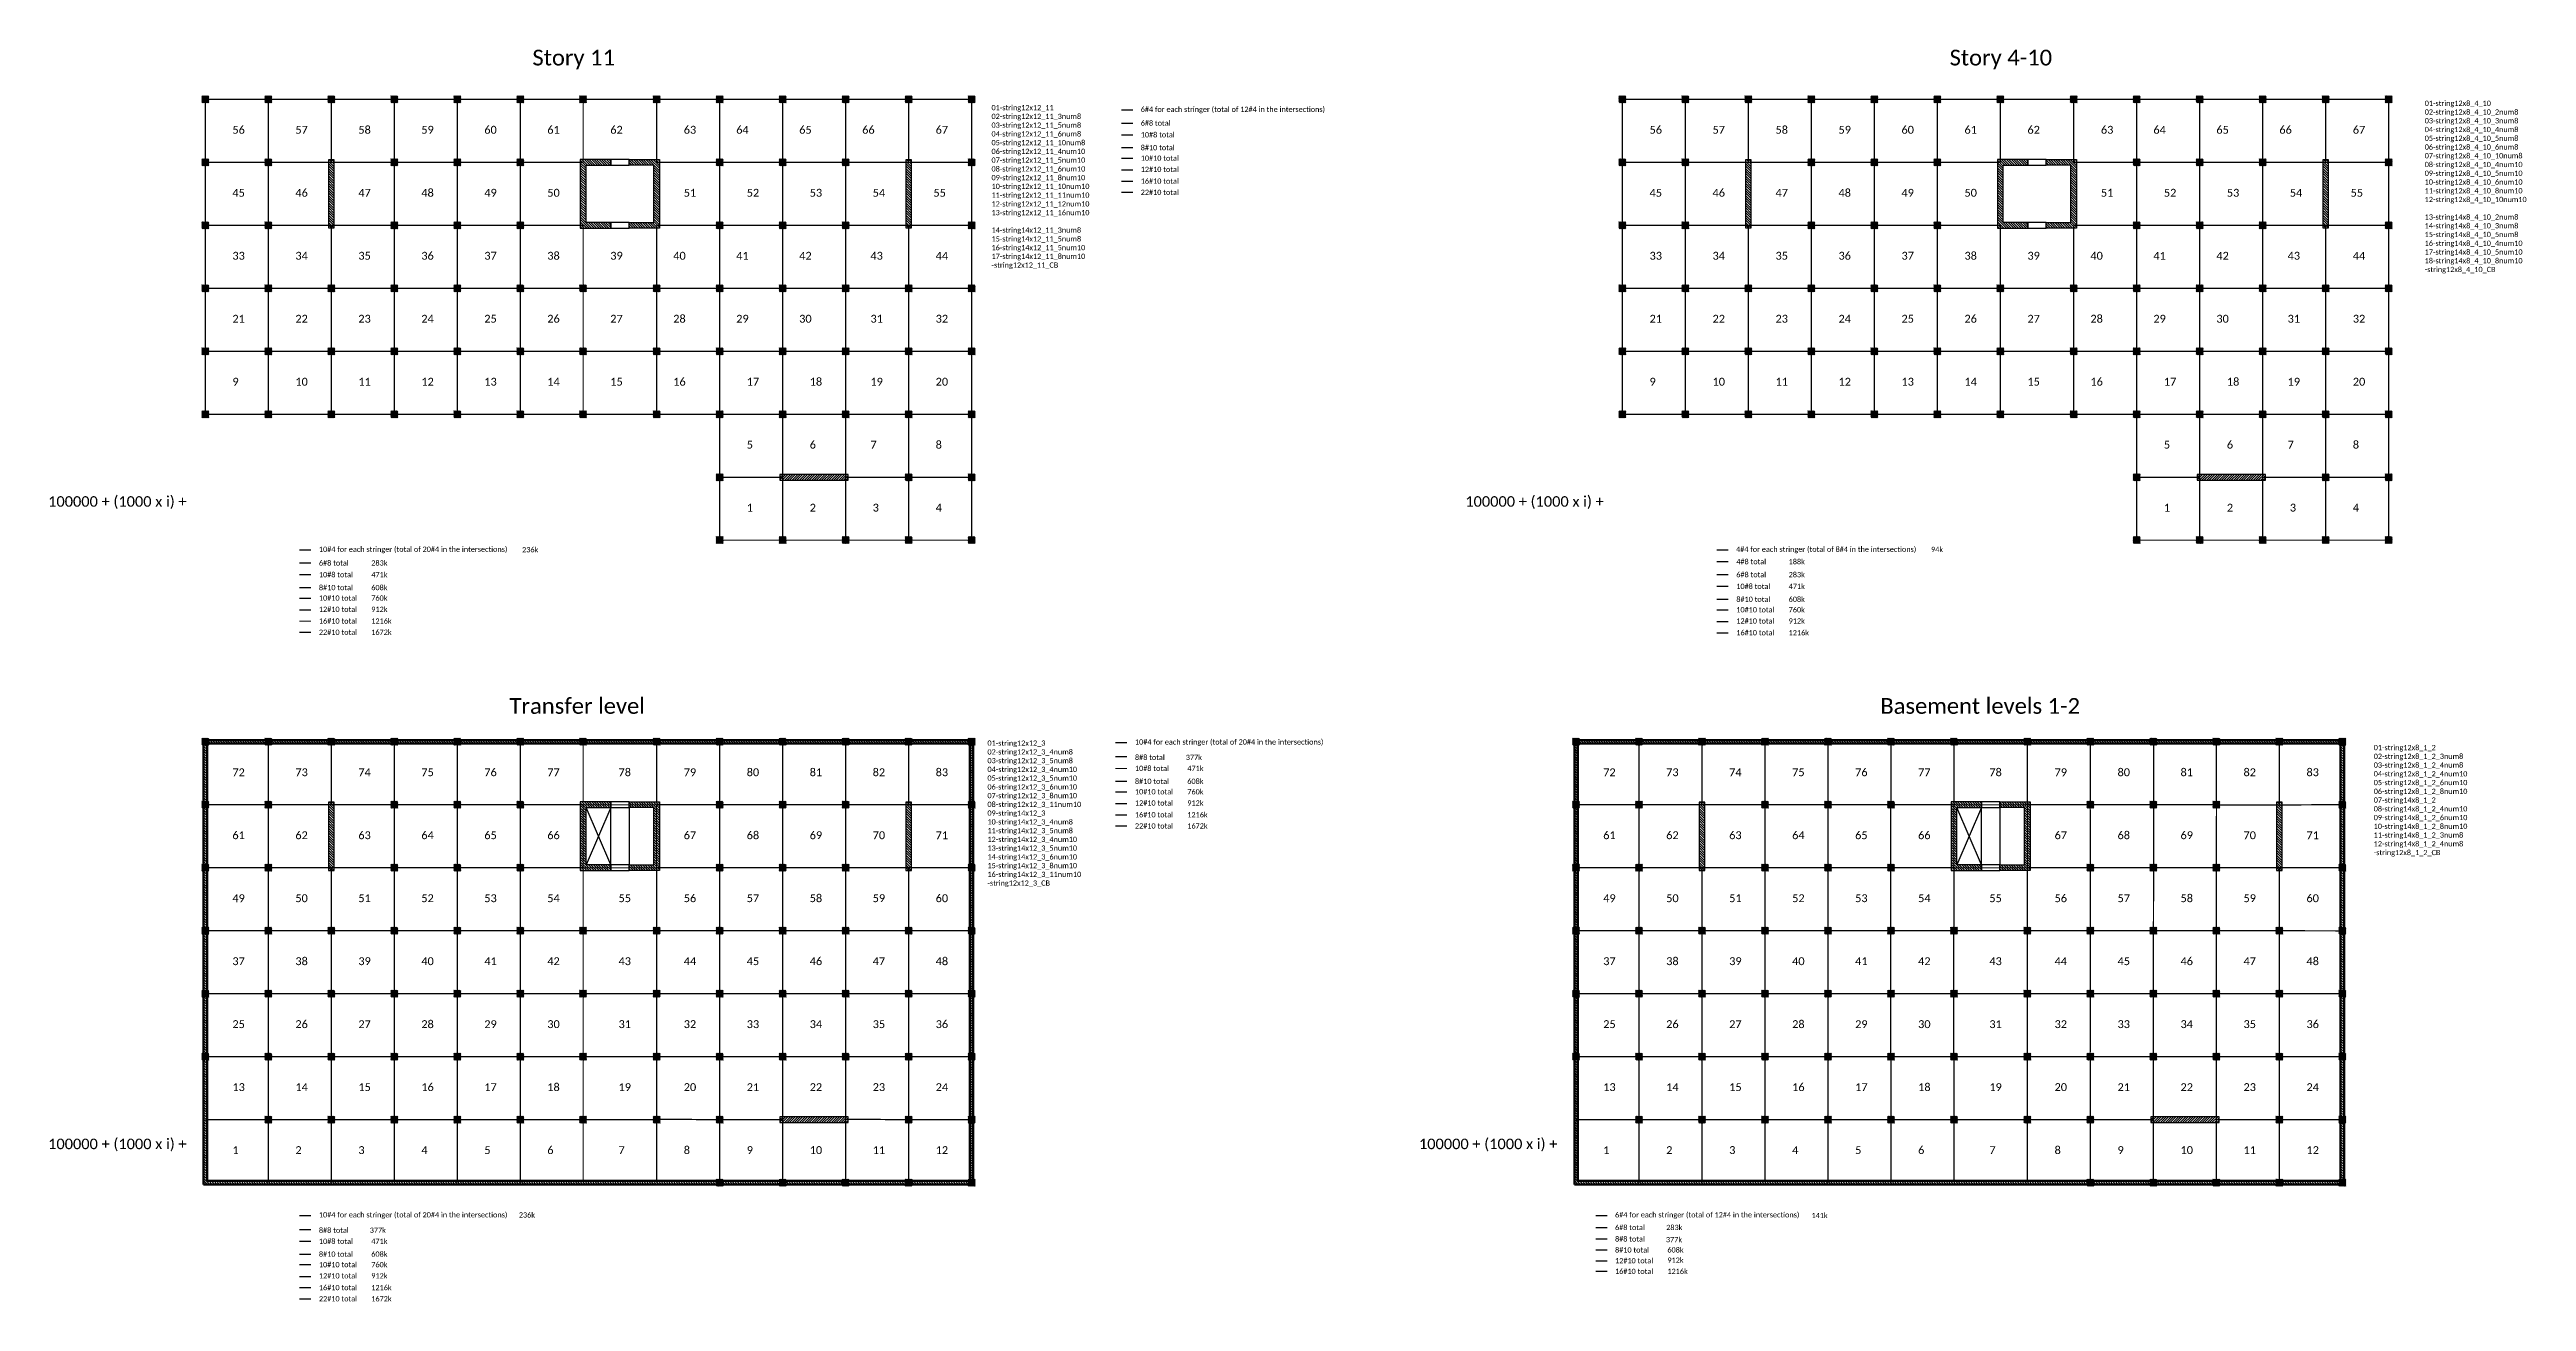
# Model space of a CAD drawing. Header units: inches. Extents: x -30573 to 11520, y -22457 to 4202.
# Drawn here: x 194 to 11520, y -22397 to -16671 of the extents above; entities that cross this region are included whole.
import ezdxf

# ---------------------------------------------------------------- set-up
doc = ezdxf.new("R2010")
doc.units = ezdxf.units.IN
doc.set_wipeout_variables(frame=1)
for name, color, linetype, lineweight in [('ACERO1', 6, 'Continuous', 50), ('ACERO2', 5, 'Continuous', 30), ('ACERO3', 4, 'Continuous', 25), ('ACERO4', 3, 'Continuous', 20), ('ACERO5', 2, 'Continuous', 20), ('ACERO6', 1, 'Continuous', 20), ('ACERO7', 8, 'Continuous', 20), ('CONCRETO1', 6, 'Continuous', 50), ('CONCRETO2', 5, 'Continuous', 30), ('CONCRETO3', 4, 'Continuous', 25), ('CONCRETO7', 8, 'Continuous', 9), ('LAMARILLO', 2, 'Continuous', 15), ('PONDERA AZUL', 168, 'Continuous', 15), ('TEXTO', 1, 'Continuous', 13)]:
    doc.layers.add(name, color=color, linetype=linetype, lineweight=lineweight)
doc.styles.add('CopyA1_16', font='calibri.ttf', dxfattribs={"height": 24})
pattern_1 = [(135, (6081.293, -21948.888), (-5.61266, -5.61266), [])]
pattern_2 = [(135, (6081.293, -19010.805), (-5.61266, -5.61266), [])]
pattern_3 = [(135, (12349.972, -21948.888), (-5.61266, -5.61266), [])]
pattern_4 = [(135, (12561.908, -19010.805), (-5.61266, -5.61266), [])]

msp = doc.modelspace()

# ---------------------------------------------------------------- texts
at = {"layer": 'LAMARILLO', "char_height": 36, "attachment_point": 4, "style": 'CopyA1_16'}
for s, insert in [('56', (1029.815, -17038.563)), ('57', (1317.815, -17038.563)), ('58', (1605.815, -17038.563)), ('59', (1893.815, -17038.563)), ('60', (2181.815, -17038.563)), ('61', (2469.815, -17038.563)), ('62', (2757.815, -17038.563)), ('63', (3093.815, -17038.563)), ('64', (3333.815, -17038.563)), ('65', (3621.815, -17038.563)), ('66', (3909.815, -17038.563)), ('67', (4245.815, -17038.563)), ('56', (7510.43, -17038.563)), ('57', (7798.43, -17038.563)), ('58', (8086.43, -17038.563)), ('59', (8374.43, -17038.563)), ('60', (8662.43, -17038.563)), ('61', (8950.43, -17038.563)), ('62', (9238.43, -17038.563)), ('63', (9574.43, -17038.563)), ('64', (9814.43, -17038.563)), ('65', (10102.43, -17038.563)), ('66', (10390.43, -17038.563)), ('67', (10726.43, -17038.563)), ('45', (1029.815, -17326.563)), ('46', (1317.815, -17326.563)), ('47', (1605.815, -17326.563)), ('48', (1893.815, -17326.563)), ('49', (2181.815, -17326.563)), ('50', (2469.815, -17326.563)), ('51', (3093.815, -17326.563)), ('52', (3381.815, -17326.563)), ('53', (3669.815, -17326.563)), ('54', (3957.815, -17326.563)), ('55', (4235.569, -17326.563)), ('45', (7510.43, -17326.563)), ('46', (7798.43, -17326.563)), ('47', (8086.43, -17326.563)), ('48', (8374.43, -17326.563)), ('49', (8662.43, -17326.563)), ('50', (8950.43, -17326.563)), ('51', (9574.43, -17326.563)), ('52', (9862.43, -17326.563)), ('53', (10150.43, -17326.563)), ('54', (10438.43, -17326.563)), ('55', (10716.184, -17326.563)), ('33', (1029.815, -17614.563)), ('34', (1317.815, -17614.563)), ('35', (1605.815, -17614.563)), ('36', (1893.815, -17614.563)), ('37', (2181.815, -17614.563)), ('38', (2469.815, -17614.563)), ('39', (2757.815, -17614.563)), ('40', (3045.815, -17614.563)), ('41', (3333.815, -17614.563)), ('42', (3621.815, -17614.563)), ('43', (3947.569, -17614.563)), ('44', (4245.815, -17614.563)), ('33', (7510.43, -17614.563)), ('34', (7798.43, -17614.563)), ('35', (8086.43, -17614.563)), ('36', (8374.43, -17614.563)), ('37', (8662.43, -17614.563)), ('38', (8950.43, -17614.563)), ('39', (9238.43, -17614.563)), ('40', (9526.43, -17614.563)), ('41', (9814.43, -17614.563)), ('42', (10102.43, -17614.563)), ('43', (10428.184, -17614.563)), ('44', (10726.43, -17614.563)), ('21', (1029.815, -17902.563)), ('22', (1317.815, -17902.563)), ('23', (1605.815, -17902.563)), ('24', (1893.815, -17902.563)), ('25', (2181.815, -17902.563)), ('26', (2469.815, -17902.563)), ('27', (2757.815, -17902.563)), ('28', (3045.815, -17902.563)), ('29', (3333.815, -17902.563)), ('30', (3621.815, -17902.563)), ('31', (3947.569, -17902.563)), ('32', (4245.815, -17902.563)), ('21', (7510.43, -17902.563)), ('22', (7798.43, -17902.563)), ('23', (8086.43, -17902.563)), ('24', (8374.43, -17902.563)), ('25', (8662.43, -17902.563)), ('26', (8950.43, -17902.563)), ('27', (9238.43, -17902.563)), ('28', (9526.43, -17902.563)), ('29', (9814.43, -17902.563)), ('30', (10102.43, -17902.563)), ('31', (10428.184, -17902.563)), ('32', (10726.43, -17902.563)), ('9', (1029.815, -18190.563)), ('10', (1317.815, -18190.563)), ('11', (1605.815, -18190.563)), ('12', (1893.815, -18190.563)), ('13', (2181.815, -18190.563)), ('14', (2469.815, -18190.563)), ('15', (2757.815, -18190.563)), ('16', (3045.815, -18190.563)), ('17', (3381.815, -18190.563)), ('18', (3669.815, -18190.563)), ('19', (3947.569, -18190.563)), ('20', (4245.815, -18190.563)), ('9', (7510.43, -18190.563)), ('10', (7798.43, -18190.563)), ('11', (8086.43, -18190.563)), ('12', (8374.43, -18190.563)), ('13', (8662.43, -18190.563)), ('14', (8950.43, -18190.563)), ('15', (9238.43, -18190.563)), ('16', (9526.43, -18190.563)), ('17', (9862.43, -18190.563)), ('18', (10150.43, -18190.563)), ('19', (10428.184, -18190.563)), ('20', (10726.43, -18190.563)), ('5', (3381.815, -18478.563)), ('6', (3669.815, -18478.563)), ('7', (3947.569, -18478.563)), ('8', (4245.815, -18478.563)), ('5', (9862.43, -18478.563)), ('6', (10150.43, -18478.563)), ('7', (10428.184, -18478.563)), ('8', (10726.43, -18478.563)), ('1', (3381.815, -18766.563)), ('2', (3669.815, -18766.563)), ('3', (3957.815, -18766.563)), ('4', (4245.815, -18766.563)), ('1', (9862.43, -18766.563)), ('2', (10150.43, -18766.563)), ('3', (10438.43, -18766.563)), ('4', (10726.43, -18766.563)), ('72', (1029.815, -19976.646)), ('73', (1317.815, -19976.646)), ('74', (1605.815, -19976.646)), ('75', (1893.815, -19976.646)), ('77', (2469.815, -19976.646)), ('78', (2795.569, -19976.646)), ('79', (3093.815, -19976.646)), ('80', (3381.815, -19976.646)), ('81', (3669.815, -19976.646)), ('82', (3957.815, -19976.646)), ('83', (4245.815, -19976.646)), ('72', (7298.494, -19976.646)), ('73', (7586.494, -19976.646)), ('74', (7874.494, -19976.646)), ('75', (8162.494, -19976.646)), ('77', (8738.494, -19976.646)), ('78', (9064.248, -19976.646)), ('79', (9362.494, -19976.646)), ('80', (9650.494, -19976.646)), ('81', (9938.494, -19976.646)), ('82', (10226.494, -19976.646)), ('83', (10514.494, -19976.646)), ('61', (1029.815, -20264.646)), ('62', (1317.815, -20264.646)), ('63', (1605.815, -20264.646)), ('64', (1893.815, -20264.646)), ('65', (2181.815, -20264.646)), ('66', (2469.815, -20264.646)), ('67', (3093.815, -20264.646)), ('68', (3381.815, -20264.646)), ('69', (3669.815, -20264.646)), ('70', (3957.815, -20264.646)), ('71', (4245.815, -20264.646)), ('61', (7298.494, -20264.646)), ('62', (7586.494, -20264.646)), ('63', (7874.494, -20264.646)), ('64', (8162.494, -20264.646)), ('65', (8450.494, -20264.646)), ('66', (8738.494, -20264.646)), ('67', (9362.494, -20264.646)), ('68', (9650.494, -20264.646)), ('69', (9938.494, -20264.646)), ('70', (10226.494, -20264.646)), ('71', (10514.494, -20264.646)), ('49', (1029.815, -20552.646)), ('50', (1317.815, -20552.646)), ('51', (1605.815, -20552.646)), ('52', (1893.815, -20552.646)), ('53', (2181.815, -20552.646)), ('54', (2469.815, -20552.646)), ('55', (2795.569, -20552.646)), ('56', (3093.815, -20552.646)), ('57', (3381.815, -20552.646)), ('58', (3669.815, -20552.646)), ('59', (3957.815, -20552.646)), ('60', (4245.815, -20552.646)), ('49', (7298.494, -20552.646)), ('50', (7586.494, -20552.646)), ('51', (7874.494, -20552.646)), ('52', (8162.494, -20552.646)), ('53', (8450.494, -20552.646)), ('54', (8738.494, -20552.646)), ('55', (9064.248, -20552.646)), ('56', (9362.494, -20552.646)), ('57', (9650.494, -20552.646)), ('58', (9938.494, -20552.646)), ('59', (10226.494, -20552.646)), ('60', (10514.494, -20552.646)), ('37', (1029.815, -20840.646)), ('38', (1317.815, -20840.646)), ('39', (1605.815, -20840.646)), ('40', (1893.815, -20840.646)), ('41', (2181.815, -20840.646)), ('42', (2469.815, -20840.646)), ('43', (2795.569, -20840.646)), ('44', (3093.815, -20840.646)), ('45', (3381.815, -20840.646)), ('46', (3669.815, -20840.646)), ('47', (3957.815, -20840.646)), ('48', (4245.815, -20840.646)), ('37', (7298.494, -20840.646)), ('38', (7586.494, -20840.646)), ('39', (7874.494, -20840.646)), ('40', (8162.494, -20840.646)), ('41', (8450.494, -20840.646)), ('42', (8738.494, -20840.646)), ('43', (9064.248, -20840.646)), ('44', (9362.494, -20840.646)), ('45', (9650.494, -20840.646)), ('46', (9938.494, -20840.646)), ('47', (10226.494, -20840.646)), ('48', (10514.494, -20840.646)), ('25', (1029.815, -21128.646)), ('26', (1317.815, -21128.646)), ('27', (1605.815, -21128.646)), ('28', (1893.815, -21128.646)), ('29', (2181.815, -21128.646)), ('30', (2469.815, -21128.646)), ('31', (2795.569, -21128.646)), ('32', (3093.815, -21128.646)), ('33', (3381.815, -21128.646)), ('34', (3669.815, -21128.646)), ('35', (3957.815, -21128.646)), ('36', (4245.815, -21128.646)), ('25', (7298.494, -21128.646)), ('26', (7586.494, -21128.646)), ('27', (7874.494, -21128.646)), ('28', (8162.494, -21128.646)), ('29', (8450.494, -21128.646)), ('30', (8738.494, -21128.646)), ('31', (9064.248, -21128.646)), ('32', (9362.494, -21128.646)), ('33', (9650.494, -21128.646)), ('34', (9938.494, -21128.646)), ('35', (10226.494, -21128.646)), ('36', (10514.494, -21128.646)), ('13', (1029.815, -21416.646)), ('14', (1317.815, -21416.646)), ('15', (1605.815, -21416.646)), ('16', (1893.815, -21416.646)), ('17', (2181.815, -21416.646)), ('18', (2469.815, -21416.646)), ('19', (2795.569, -21416.646)), ('20', (3093.815, -21416.646)), ('21', (3381.815, -21416.646)), ('22', (3669.815, -21416.646)), ('23', (3957.815, -21416.646)), ('24', (4245.815, -21416.646)), ('13', (7298.494, -21416.646)), ('14', (7586.494, -21416.646)), ('15', (7874.494, -21416.646)), ('16', (8162.494, -21416.646)), ('17', (8450.494, -21416.646)), ('18', (8738.494, -21416.646)), ('19', (9064.248, -21416.646)), ('20', (9362.494, -21416.646)), ('21', (9650.494, -21416.646)), ('22', (9938.494, -21416.646)), ('23', (10226.494, -21416.646)), ('24', (10514.494, -21416.646)), ('1', (1029.815, -21704.646)), ('2', (1317.815, -21704.646)), ('3', (1605.815, -21704.646)), ('4', (1893.815, -21704.646)), ('5', (2181.815, -21704.646)), ('6', (2469.815, -21704.646)), ('7', (2795.569, -21704.646)), ('8', (3093.815, -21704.646)), ('9', (3381.815, -21704.646)), ('10', (3669.815, -21704.646)), ('11', (3957.815, -21704.646)), ('12', (4245.815, -21704.646)), ('1', (7298.494, -21704.646)), ('2', (7586.494, -21704.646)), ('3', (7874.494, -21704.646)), ('4', (8162.494, -21704.646)), ('5', (8450.494, -21704.646)), ('6', (8738.494, -21704.646)), ('7', (9064.248, -21704.646)), ('8', (9362.494, -21704.646)), ('9', (9650.494, -21704.646)), ('10', (9938.494, -21704.646)), ('11', (10226.494, -21704.646)), ('12', (10514.494, -21704.646))]:
    msp.add_mtext(s, dxfattribs=dict(at, insert=insert))
at = {"layer": 'LAMARILLO', "char_height": 36, "width": 175.1039, "attachment_point": 4, "style": 'CopyA1_16'}
for insert in [(2181.815, -19976.646), (8450.494, -19976.646)]:
    msp.add_mtext('76', dxfattribs=dict(at, insert=insert))
at = {"layer": 'TEXTO', "attachment_point": 4, "style": 'CopyA1_16'}
for s, insert, char_height in [('Story 11', (2401.91, -16717.137), 72), ('Story 4-10', (8882.525, -16717.137), 72), ('\\A1;01-string12x12_11\\P02-string12x12_11_3num8\\P03-string12x12_11_5num8\\P04-string12x12_11_6num8\\P05-string12x12_11_10num8\\P06-string12x12_11_4num10\\P07-string12x12_11_5num10\\P08-string12x12_11_6num10\\P09-string12x12_11_8num10\\P10-string12x12_11_10num10\\P11-string12x12_11_11num10\\P12-string12x12_11_12num10\\P13-string12x12_11_16num10\\P\\P14-string14x12_11_3num8\\P15-string14x12_11_5num8\\P16-string14x12_11_5num10\\P17-string14x12_11_8num10\\P-string12x12_11_CB', (4501.228, -17300.207), 24), ('\\A1;6#4 for each stringer (total of 12#4 in the intersections)', (5183.612, -16947.87), 24), ('\\A1;01-string12x8_4_10\\P02-string12x8_4_10_2num8\\P03-string12x8_4_10_3num8\\P04-string12x8_4_10_4num8\\P05-string12x8_4_10_5num8\\P06-string12x8_4_10_6num8\\P07-string12x8_4_10_10num8\\P08-string12x8_4_10_4num10\\P09-string12x8_4_10_5num10\\P10-string12x8_4_10_6num10\\P11-string12x8_4_10_8num10\\P12-string12x8_4_10_10num10\\P\\P13-string14x8_4_10_2num8\\P14-string14x8_4_10_3num8\\P15-string14x8_4_10_5num8\\P16-string14x8_4_10_4num10\\P17-string14x8_4_10_5num10\\P18-string14x8_4_10_8num10\\P-string12x8_4_10_CB', (11055.09, -17300.207), 24), ('\\A1;6#8 total', (5183.612, -17007.619), 24), ('\\A1;10#8 total', (5183.612, -17061.094), 24), ('\\A1;8#10 total', (5183.612, -17120.129), 24), ('\\A1;10#10 total', (5183.612, -17168.207), 24), ('\\A1;12#10 total', (5183.612, -17219.368), 24), ('\\A1;22#10 total', (5183.612, -17324.356), 24), ('\\A1;16#10 total', (5183.612, -17273.195), 24), ('100000 + (1000 x i) +', (187.112, -18743.244), 48), ('100000 + (1000 x i) +', (6667.727, -18743.244), 48), ('\\A1;6#8 total', (1425.509, -19019.421), 24), ('\\A1;10#4 for each stringer (total of 20#4 in the intersections)', (1425.509, -18959.672), 24), ('\\A1;283k', (1664.941, -19019.421), 24), ('\\A1;236k', (2354.687, -18958.88), 24), ('\\A1;4#4 for each stringer (total of 8#4 in the intersections)', (7906.124, -18959.672), 24), ('\\A1;4#8 total', (7907.104, -19013.351), 24), ('\\A1;188k', (8146.536, -19013.351), 24), ('\\A1;94k', (8797.705, -18957.504), 24), ('\\A1;8#10 total', (1425.509, -19131.931), 24), ('\\A1;10#8 total', (1425.509, -19072.896), 24), ('\\A1;471k', (1664.941, -19072.896), 24), ('\\A1;608k', (1664.941, -19131.931), 24), ('\\A1;6#8 total', (7907.104, -19072.84), 24), ('\\A1;10#8 total', (7907.104, -19126.315), 24), ('\\A1;471k', (8146.536, -19126.315), 24), ('\\A1;283k', (8146.536, -19072.84), 24), ('\\A1;10#10 total', (1425.509, -19180.008), 24), ('\\A1;12#10 total', (1425.509, -19231.17), 24), ('\\A1;760k', (1664.941, -19180.008), 24), ('\\A1;912k', (1664.941, -19231.17), 24), ('\\A1;8#10 total', (7907.104, -19185.35), 24), ('\\A1;10#10 total', (7907.104, -19233.427), 24), ('\\A1;608k', (8146.536, -19185.35), 24), ('\\A1;760k', (8146.536, -19233.427), 24), ('\\A1;22#10 total', (1425.509, -19336.158), 24), ('\\A1;16#10 total', (1425.509, -19284.997), 24), ('\\A1;1216k', (1664.941, -19284.997), 24), ('\\A1;1672k', (1664.941, -19336.158), 24), ('\\A1;12#10 total', (7907.104, -19284.589), 24), ('\\A1;16#10 total', (7907.104, -19338.416), 24), ('\\A1;912k', (8146.536, -19284.589), 24), ('\\A1;1216k', (8146.536, -19338.416), 24), ('Transfer level', (2297.069, -19673.6), 72), ('Basement levels 1-2', (8565.748, -19673.6), 72), ('\\A1;8#8 total', (5157.144, -19908.396), 24), ('\\A1;10#4 for each stringer (total of 20#4 in the intersections)', (5157.144, -19841.112), 24), ('\\A1;377k', (5389.599, -19908.396), 24), ('\\A1;01-string12x8_1_2\\P02-string12x8_1_2_3num8\\P03-string12x8_1_2_4num8\\P04-string12x8_1_2_4num10\\P05-string12x8_1_2_6num10\\P06-string12x8_1_2_8num10\\P07-string14x8_1_2\\P08-string14x8_1_2_4num10\\P09-string14x8_1_2_6num10\\P10-string14x8_1_2_8num10\\P11-string14x8_1_2_3num8\\P12-string14x8_1_2_4num8\\P-string12x8_1_2_CB', (10821.917, -20106.702), 24), ('\\A1;8#10 total', (5157.144, -20017.811), 24), ('\\A1;10#8 total', (5157.144, -19958.776), 24), ('\\A1;471k', (5396.577, -19958.776), 24), ('\\A1;608k', (5396.577, -20017.811), 24), ('\\A1;10#10 total', (5157.144, -20065.888), 24), ('\\A1;12#10 total', (5157.144, -20117.05), 24), ('\\A1;16#10 total', (5157.144, -20170.876), 24), ('\\A1;760k', (5396.577, -20065.888), 24), ('\\A1;912k', (5396.577, -20117.05), 24), ('\\A1;1216k', (5396.577, -20170.876), 24), ('\\A1;22#10 total', (5157.144, -20222.038), 24), ('\\A1;1672k', (5396.577, -20222.038), 24), ('100000 + (1000 x i) +', (187.112, -21681.327), 48), ('100000 + (1000 x i) +', (6455.791, -21681.327), 48), ('\\A1;8#8 total', (1425.509, -22070.873), 24), ('\\A1;10#4 for each stringer (total of 20#4 in the intersections)', (1425.509, -22003.589), 24), ('\\A1;377k', (1657.963, -22070.873), 24), ('\\A1;236k', (2339.795, -22001.226), 24), ('\\A1;6#4 for each stringer (total of 12#4 in the intersections)', (7352.631, -22003.589), 24), ('\\A1;6#8 total', (7352.631, -22058.334), 24), ('\\A1;283k', (7586.517, -22058.334), 24), ('\\A1;141k', (8250.894, -22003.589), 24), ('\\A1;8#10 total', (1425.509, -22180.288), 24), ('\\A1;10#8 total', (1425.509, -22121.253), 24), ('\\A1;471k', (1664.941, -22121.253), 24), ('\\A1;608k', (1664.941, -22180.288), 24), ('\\A1;8#8 total', (7352.631, -22110.849), 24), ('\\A1;8#10 total', (7352.631, -22161.022), 24), ('\\A1;12#10 total', (7352.631, -22210.448), 24), ('\\A1;377k', (7585.086, -22113.944), 24), ('\\A1;608k', (7592.064, -22161.022), 24), ('\\A1;912k', (7592.064, -22207.782), 24), ('\\A1;10#10 total', (1425.509, -22228.365), 24), ('\\A1;12#10 total', (1425.509, -22279.527), 24), ('\\A1;760k', (1664.941, -22228.365), 24), ('\\A1;912k', (1664.941, -22279.527), 24), ('\\A1;16#10 total', (7352.631, -22258.926), 24), ('\\A1;1216k', (7592.064, -22258.926), 24), ('\\A1;22#10 total', (1425.509, -22384.515), 24), ('\\A1;16#10 total', (1425.509, -22333.354), 24), ('\\A1;1216k', (1664.941, -22333.354), 24), ('\\A1;1672k', (1664.941, -22384.515), 24)]:
    msp.add_mtext(s, dxfattribs=dict(at, insert=insert, char_height=char_height))
at = {"layer": 'TEXTO', "insert": (4482.551, -20166.512), "char_height": 24, "width": 358.51588, "attachment_point": 4, "style": 'CopyA1_16'}
msp.add_mtext('\\A1;01-string12x12_3\\P02-string12x12_3_4num8\\P03-string12x12_3_5num8\\P04-string12x12_3_4num10\\P05-string12x12_3_5num10\\P06-string12x12_3_6num10\\P07-string12x12_3_8num10\\P08-string12x12_3_11num10\\P09-string14x12_3\\P10-string14x12_3_4num8\\P11-string14x12_3_5num8\\P12-string14x12_3_4num10\\P13-string14x12_3_5num10\\P14-string14x12_3_6num10\\P15-string14x12_3_8num10\\P16-string14x12_3_11num10\\P-string12x12_3_CB', dxfattribs=at)

# ---------------------------------------------------------------- blocks, each defined once
blk = doc.blocks.new('C32x32')
blk.add_wipeout([(-16, -16), (16, -16), (16, 16), (-16, 16)]).dxf.layer = 'CONCRETO2'
at = {"layer": 'CONCRETO7'}
h = blk.add_hatch(dxfattribs=at)
h.set_pattern_fill('ANSI31', color=256)
h.set_pattern_definition([(45, (8374.7102, -1283.7708), (-2.245064, 2.245064), [])])
h.paths.add_polyline_path([(-16, -16), (16, -16), (16, 16), (-16, 16)])

# ---------------------------------------------------------------- hatches: boundary and pattern name
at = {"layer": 'CONCRETO7'}
h = msp.add_hatch(dxfattribs=at)
h.set_pattern_fill('ANSI31', color=256, scale=2.5, angle=90)
h.set_pattern_definition([(135, (7818.764, -31512.325), (-5.61266, -5.61266), [])])
h.paths.add_polyline_path([(1468.796, -17175.003), (1468.796, -17487.003), (1494.796, -17487.003), (1494.796, -17175.003)])
h = msp.add_hatch(dxfattribs=at)
h.set_pattern_fill('ANSI31', color=256, scale=2.5, angle=90)
h.set_pattern_definition(pattern_2)
h.paths.add_polyline_path([(2759.796, -17462.003), (2646.796, -17462.003), (2646.796, -17200.003), (2759.796, -17200.003), (2759.796, -17174.003), (2620.796, -17174.003), (2620.796, -17488.003), (2759.796, -17488.003)])
h = msp.add_hatch(dxfattribs=at)
h.set_pattern_fill('ANSI31', color=256, scale=2.5, angle=90)
h.set_pattern_definition(pattern_2)
h.paths.add_polyline_path([(2843.796, -17462.003), (2956.796, -17462.003), (2956.796, -17200.003), (2843.796, -17200.003), (2843.796, -17174.003), (2982.796, -17174.003), (2982.796, -17488.003), (2843.796, -17488.003)])
h = msp.add_hatch(dxfattribs=at)
h.set_pattern_fill('ANSI31', color=256, scale=2.5, angle=90)
h.set_pattern_definition([(135, (10458.764, -31512.325), (-5.61266, -5.61266), [])])
h.paths.add_polyline_path([(4108.796, -17175.003), (4108.796, -17487.003), (4134.796, -17487.003), (4134.796, -17175.003)])
h = msp.add_hatch(dxfattribs=at)
h.set_pattern_fill('ANSI31', color=256, scale=2.5, angle=90)
h.set_pattern_definition([(135, (14299.379, -31512.325), (-5.61266, -5.61266), [])])
h.paths.add_polyline_path([(7949.411, -17175.003), (7949.411, -17487.003), (7975.411, -17487.003), (7975.411, -17175.003)])
h = msp.add_hatch(dxfattribs=at)
h.set_pattern_fill('ANSI31', color=256, scale=2.5, angle=90)
h.set_pattern_definition(pattern_4)
h.paths.add_polyline_path([(9240.411, -17462.003), (9127.411, -17462.003), (9127.411, -17200.003), (9240.411, -17200.003), (9240.411, -17174.003), (9101.411, -17174.003), (9101.411, -17488.003), (9240.411, -17488.003)])
h = msp.add_hatch(dxfattribs=at)
h.set_pattern_fill('ANSI31', color=256, scale=2.5, angle=90)
h.set_pattern_definition(pattern_4)
h.paths.add_polyline_path([(9324.411, -17462.003), (9437.411, -17462.003), (9437.411, -17200.003), (9324.411, -17200.003), (9324.411, -17174.003), (9463.411, -17174.003), (9463.411, -17488.003), (9324.411, -17488.003)])
h = msp.add_hatch(dxfattribs=at)
h.set_pattern_fill('ANSI31', color=256, scale=2.5, angle=90)
h.set_pattern_definition([(135, (16939.379, -31512.325), (-5.61266, -5.61266), [])])
h.paths.add_polyline_path([(10589.411, -17175.003), (10589.411, -17487.003), (10615.411, -17487.003), (10615.411, -17175.003)])
h = msp.add_hatch(dxfattribs=at)
h.set_pattern_fill('ANSI31', color=256, scale=2.5)
h.set_pattern_definition([(45, (-10491.5255, -24963.971), (-5.61266, 5.61266), [])])
h.paths.add_polyline_path([(3845.796, -18614.003), (3533.796, -18614.003), (3533.796, -18640.003), (3845.796, -18640.003)])
h = msp.add_hatch(dxfattribs=at)
h.set_pattern_fill('ANSI31', color=256, scale=2.5)
h.set_pattern_definition([(45, (-4010.9106, -24963.971), (-5.61266, 5.61266), [])])
h.paths.add_polyline_path([(10326.411, -18614.003), (10014.411, -18614.003), (10014.411, -18640.003), (10326.411, -18640.003)])
h = msp.add_hatch(dxfattribs=at)
h.set_pattern_fill('ANSI31', color=256, scale=2.5, angle=90)
h.set_pattern_definition([(135, (17931.3, -12228.119), (-5.61266, -5.61266), [])])
h.paths.add_polyline_path([(897.796, -21861.086), (897.796, -19829.086), (4417.796, -19829.086), (4417.796, -21861.086)])
h.paths.add_polyline_path([(913.796, -21845.086), (913.796, -19845.086), (4401.796, -19845.086), (4401.796, -21845.086)], flags=16)
h = msp.add_hatch(dxfattribs=at)
h.set_pattern_fill('ANSI31', color=256, scale=2.5, angle=90)
h.set_pattern_definition([(135, (24199.979, -12228.119), (-5.61266, -5.61266), [])])
h.paths.add_polyline_path([(7166.475, -21861.086), (7166.475, -19829.086), (10686.475, -19829.086), (10686.475, -21861.086)])
h.paths.add_polyline_path([(7182.475, -21845.086), (7182.475, -19845.086), (10670.475, -19845.086), (10670.475, -21845.086)], flags=16)
h = msp.add_hatch(dxfattribs=at)
h.set_pattern_fill('ANSI31', color=256, scale=2.5, angle=90)
h.set_pattern_definition([(135, (7818.764, -34450.408), (-5.61266, -5.61266), [])])
h.paths.add_polyline_path([(1468.796, -20113.086), (1468.796, -20425.086), (1494.796, -20425.086), (1494.796, -20113.086)])
h = msp.add_hatch(dxfattribs=at)
h.set_pattern_fill('ANSI31', color=256, scale=2.5, angle=90)
h.set_pattern_definition(pattern_1)
h.paths.add_polyline_path([(2759.796, -20400.086), (2646.796, -20400.086), (2646.796, -20138.086), (2759.796, -20138.086), (2759.796, -20112.086), (2620.796, -20112.086), (2620.796, -20426.086), (2759.796, -20426.086)])
h = msp.add_hatch(dxfattribs=at)
h.set_pattern_fill('ANSI31', color=256, scale=2.5, angle=90)
h.set_pattern_definition(pattern_1)
h.paths.add_polyline_path([(2843.796, -20400.086), (2956.796, -20400.086), (2956.796, -20138.086), (2843.796, -20138.086), (2843.796, -20112.086), (2982.796, -20112.086), (2982.796, -20426.086), (2843.796, -20426.086)])
h = msp.add_hatch(dxfattribs=at)
h.set_pattern_fill('ANSI31', color=256, scale=2.5, angle=90)
h.set_pattern_definition([(135, (10458.764, -34450.408), (-5.61266, -5.61266), [])])
h.paths.add_polyline_path([(4108.796, -20113.086), (4108.796, -20425.086), (4134.796, -20425.086), (4134.796, -20113.086)])
h = msp.add_hatch(dxfattribs=at)
h.set_pattern_fill('ANSI31', color=256, scale=2.5, angle=90)
h.set_pattern_definition([(135, (14087.4425, -34450.408), (-5.61266, -5.61266), [])])
h.paths.add_polyline_path([(7737.475, -20113.086), (7737.475, -20425.086), (7763.475, -20425.086), (7763.475, -20113.086)])
h = msp.add_hatch(dxfattribs=at)
h.set_pattern_fill('ANSI31', color=256, scale=2.5, angle=90)
h.set_pattern_definition(pattern_3)
h.paths.add_polyline_path([(9028.475, -20400.086), (8915.475, -20400.086), (8915.475, -20138.086), (9028.475, -20138.086), (9028.475, -20112.086), (8889.475, -20112.086), (8889.475, -20426.086), (9028.475, -20426.086)])
h = msp.add_hatch(dxfattribs=at)
h.set_pattern_fill('ANSI31', color=256, scale=2.5, angle=90)
h.set_pattern_definition(pattern_3)
h.paths.add_polyline_path([(9112.475, -20400.086), (9225.475, -20400.086), (9225.475, -20138.086), (9112.475, -20138.086), (9112.475, -20112.086), (9251.475, -20112.086), (9251.475, -20426.086), (9112.475, -20426.086)])
h = msp.add_hatch(dxfattribs=at)
h.set_pattern_fill('ANSI31', color=256, scale=2.5, angle=90)
h.set_pattern_definition([(135, (16727.4425, -34450.408), (-5.61266, -5.61266), [])])
h.paths.add_polyline_path([(10377.475, -20113.086), (10377.475, -20425.086), (10403.475, -20425.086), (10403.475, -20113.086)])
h = msp.add_hatch(dxfattribs=at)
h.set_pattern_fill('ANSI31', color=256, scale=2.5)
h.set_pattern_definition([(45, (-10491.5255, -27902.054), (-5.61266, 5.61266), [])])
h.paths.add_polyline_path([(3845.796, -21552.086), (3533.796, -21552.086), (3533.796, -21578.086), (3845.796, -21578.086)])
h = msp.add_hatch(dxfattribs=at)
h.set_pattern_fill('ANSI31', color=256, scale=2.5)
h.set_pattern_definition([(45, (-4222.847, -27902.054), (-5.61266, 5.61266), [])])
h.paths.add_polyline_path([(10114.475, -21552.086), (9802.475, -21552.086), (9802.475, -21578.086), (10114.475, -21578.086)])

# ---------------------------------------------------------------- linework, layer by layer
at = {"layer": 'ACERO1', "const_width": 6}
for points in [[(905.796, -16899.003), (1193.796, -16899.003)], [(905.796, -18339.003), (905.796, -16899.003)], [(1193.796, -18339.003), (1193.796, -16899.003)], [(1769.796, -18339.003), (1769.796, -16899.003)], [(2057.796, -17187.003), (2057.796, -16899.003)], [(3833.796, -17187.003), (3833.796, -16899.003)], [(5094.373, -16948.397), (5147.748, -16948.397)], [(7386.411, -16899.003), (7674.411, -16899.003)], [(7386.411, -18339.003), (7386.411, -16899.003)], [(7674.411, -17475.003), (7674.411, -16899.003)], [(8250.411, -17187.003), (8250.411, -16899.003)], [(905.796, -17187.003), (1193.796, -17187.003)], [(4409.796, -17187.003), (4121.796, -17187.003)], [(905.796, -17475.003), (1193.796, -17475.003)], [(4409.796, -17475.003), (4121.796, -17475.003)], [(7386.411, -17475.003), (7674.411, -17475.003)], [(10890.411, -17475.003), (10602.411, -17475.003)], [(905.796, -17763.003), (1481.796, -17763.003)], [(4409.796, -17763.003), (4121.796, -17763.003)], [(7386.411, -17763.003), (7674.411, -17763.003)], [(8250.411, -18339.003), (8250.411, -17763.003)], [(8538.411, -18339.003), (8538.411, -17763.003)], [(905.796, -18051.003), (1193.796, -18051.003)], [(1481.796, -18339.003), (1481.796, -18051.003)], [(2057.796, -18339.003), (2057.796, -18051.003)], [(2345.796, -18339.003), (2345.796, -18051.003)], [(4409.796, -18051.003), (4121.796, -18051.003)], [(7386.411, -18051.003), (7674.411, -18051.003)], [(7674.411, -18339.003), (7674.411, -18051.003)], [(8826.411, -18339.003), (8826.411, -18051.003)], [(10602.411, -18051.003), (10890.411, -18051.003)], [(905.796, -18339.003), (1481.796, -18339.003)], [(4409.796, -18339.003), (4121.796, -18339.003)], [(7386.411, -18339.003), (7674.411, -18339.003)], [(10602.411, -18339.003), (10890.411, -18339.003)], [(3257.796, -18915.003), (3257.796, -18627.003)], [(3545.796, -18915.003), (3545.796, -18627.003)], [(3833.796, -18915.003), (3833.796, -18627.003)], [(4121.796, -18915.003), (4121.796, -18627.003)], [(4409.796, -18915.003), (4409.796, -18627.003)], [(9738.411, -18915.003), (9738.411, -18627.003)], [(10026.411, -18915.003), (10026.411, -18627.003)], [(10314.411, -18915.003), (10314.411, -18627.003)], [(4409.796, -18915.003), (3257.796, -18915.003)], [(10890.411, -18915.003), (9738.411, -18915.003)], [(1336.27, -18960.199), (1389.645, -18960.199)], [(7816.885, -18960.199), (7870.259, -18960.199)], [(1193.796, -19837.086), (1193.796, -20413.086)], [(1769.796, -19837.086), (1769.796, -20413.086)], [(2057.796, -19837.086), (2057.796, -20413.086)], [(3545.796, -20125.086), (3545.796, -19837.086)], [(3833.796, -20413.086), (3833.796, -19837.086)], [(5067.906, -19841.639), (5121.28, -19841.639)], [(7462.475, -20413.086), (7462.475, -19837.086)], [(8038.475, -20413.086), (8038.475, -19837.086)], [(8326.475, -20125.086), (8326.475, -19837.086)], [(8614.475, -20125.086), (8614.475, -19837.086)], [(10102.475, -20125.086), (10102.475, -19837.086)], [(905.796, -20125.086), (1193.796, -20125.086)], [(4409.796, -20125.086), (4121.796, -20125.086)], [(7174.475, -20125.086), (8038.715, -20125.327)], [(10678.475, -20125.086), (10102.991, -20126.306)], [(905.796, -20413.086), (1481.796, -20413.086)], [(4409.796, -20413.086), (4121.796, -20413.086)], [(7174.475, -20413.086), (8038.475, -20413.086)], [(10678.475, -20413.086), (10102.588, -20412.274)], [(905.796, -20701.086), (1193.796, -20701.086)], [(3545.796, -20701.086), (4409.796, -20701.086)], [(7174.475, -20701.086), (8038.555, -20700.351)], [(10678.475, -20701.736), (9526.475, -20700.924)], [(905.796, -20989.086), (1769.796, -20989.086)], [(2969.796, -20989.086), (4409.796, -20989.086)], [(7174.475, -20989.086), (8613.647, -20988.351)], [(7462.475, -21853.086), (7462.475, -20989.086)], [(7750.475, -21853.086), (7750.475, -20989.086)], [(8038.475, -21853.086), (8038.475, -20989.086)], [(8326.475, -21853.086), (8326.475, -20989.086)], [(10678.475, -20989.736), (9526.475, -20988.924)], [(9814.475, -21853.086), (9814.475, -20989.086)], [(10102.475, -21853.086), (10102.475, -20989.086)], [(905.796, -21277.086), (2057.796, -21277.086)], [(1193.796, -21853.086), (1193.796, -21277.086)], [(1481.796, -21853.086), (1481.796, -21277.086)], [(1769.796, -21853.086), (1769.796, -21277.086)], [(2057.796, -21853.086), (2057.796, -21277.086)], [(2345.796, -21853.086), (2345.796, -21277.086)], [(3545.796, -21277.086), (4409.796, -21277.086)], [(3545.796, -21853.086), (3545.796, -21277.086)], [(3833.796, -21853.086), (3833.796, -21277.086)], [(4121.796, -21853.086), (4121.796, -21277.086)], [(7174.475, -21277.086), (8614.475, -21277.086)], [(8614.475, -21853.086), (8614.561, -21277.086)], [(9526.475, -21853.086), (9526.475, -21277.086)], [(10678.475, -21277.54), (9814.475, -21276.728)], [(10390.475, -21853.086), (10390.475, -21277.086)], [(905.796, -21565.086), (2345.796, -21565.086)], [(2633.796, -21853.086), (2633.796, -21565.086)], [(2969.796, -21853.086), (2969.796, -21565.086)], [(4409.796, -21565.086), (4121.796, -21565.086)], [(7174.475, -21565.086), (8902.475, -21565.086)], [(8902.475, -21853.086), (8902.475, -21565.086)], [(9238.475, -21853.086), (9238.475, -21565.086)], [(1336.27, -22004.116), (1389.645, -22004.116)], [(7263.393, -22004.116), (7316.767, -22004.116)]]:
    msp.add_lwpolyline(points, dxfattribs=at)
at = {"layer": 'ACERO2', "const_width": 6}
for points in [[(1481.796, -16899.003), (1193.796, -16899.003)], [(2345.796, -17187.003), (2345.796, -16899.003)], [(2633.796, -17187.003), (2633.796, -16899.003)], [(2969.796, -17187.003), (2969.796, -16899.003)], [(3257.796, -17187.003), (3257.796, -16899.003)], [(3545.796, -17187.003), (3545.796, -16899.003)], [(4121.796, -16899.003), (4409.796, -16899.003)], [(4409.796, -17187.003), (4409.796, -16899.003)], [(8250.411, -16899.003), (7674.411, -16899.003)], [(8538.411, -17763.003), (8538.411, -16899.003)], [(10026.411, -17187.003), (10026.411, -16899.003)], [(10314.411, -17187.003), (10314.411, -16899.003)], [(10314.411, -16899.003), (10890.411, -16899.003)], [(10890.411, -17187.003), (10890.411, -16899.003)], [(5094.373, -17008.146), (5147.748, -17008.146)], [(1481.796, -17187.003), (1193.796, -17187.003)], [(2057.796, -17187.003), (2057.796, -17475.003)], [(4121.796, -17187.003), (3833.796, -17187.003)], [(3833.796, -17475.003), (3833.796, -17187.003)], [(7386.411, -17187.003), (7674.411, -17187.003)], [(8250.411, -17763.003), (8250.411, -17187.003)], [(10314.411, -17187.003), (10890.411, -17187.003)], [(10314.411, -18627.003), (10314.411, -17187.003)], [(1481.796, -17475.003), (1193.796, -17475.003)], [(1481.796, -17475.003), (1769.796, -17475.003)], [(2057.796, -17763.003), (2057.796, -17475.003)], [(3545.796, -17475.003), (3833.796, -17475.003)], [(4121.796, -17475.003), (3833.796, -17475.003)], [(7674.411, -17475.003), (7962.411, -17475.003)], [(7674.411, -17475.003), (7674.411, -18051.003)], [(10314.411, -17475.003), (10602.411, -17475.003)], [(1481.796, -17763.003), (1769.796, -17763.003)], [(2057.796, -17763.003), (2057.796, -18051.003)], [(3545.796, -17763.003), (3545.796, -18627.003)], [(4121.796, -17763.003), (3833.796, -17763.003)], [(8250.411, -17763.003), (7674.411, -17763.003)], [(8826.411, -18051.003), (8826.411, -17763.003)], [(10026.411, -17763.003), (10314.411, -17763.003)], [(10026.411, -18627.003), (10026.411, -17763.003)], [(10890.411, -17763.003), (10314.411, -17763.003)], [(1193.796, -18051.003), (1481.796, -18051.003)], [(2633.796, -18339.003), (2633.796, -18051.003)], [(4121.796, -18051.003), (3833.796, -18051.003)], [(7962.411, -18051.003), (7674.411, -18051.003)], [(7962.411, -18339.003), (7962.411, -18051.003)], [(10602.411, -18051.003), (10314.411, -18051.003)], [(1481.796, -18339.003), (1769.796, -18339.003)], [(4121.796, -18339.003), (3833.796, -18339.003)], [(3833.796, -18627.003), (3833.796, -18339.003)], [(4409.796, -18627.003), (4409.796, -18339.003)], [(8538.411, -18339.003), (7674.411, -18339.003)], [(10602.411, -18339.003), (10314.411, -18339.003)], [(10602.411, -18915.003), (10602.411, -18339.003)], [(10890.411, -18915.003), (10890.411, -18339.003)], [(4409.796, -18627.003), (4121.796, -18627.003)], [(1336.27, -19019.948), (1389.645, -19019.948)], [(7817.865, -19013.878), (7871.24, -19013.878)], [(2345.796, -21277.086), (2345.796, -19837.086)], [(2633.796, -20112.086), (2633.796, -19836.086)], [(3257.796, -20125.086), (3257.796, -19837.086)], [(5067.906, -19905.828), (5121.28, -19905.828)], [(8902.475, -20125.086), (8902.475, -19837.086)], [(1193.796, -20125.086), (1481.796, -20125.086)], [(3545.796, -20125.086), (3545.796, -21277.086)], [(8326.595, -20125.327), (8902.475, -20125.086)], [(9814.355, -20125.327), (9238.475, -20125.086)], [(1193.796, -21277.086), (1193.796, -20413.086)], [(1769.796, -21277.086), (1769.796, -20413.086)], [(2057.796, -21277.086), (2057.796, -20413.086)], [(3833.796, -20413.086), (4121.796, -20413.086)], [(7750.475, -20413.086), (7750.475, -20701.086)], [(8326.955, -20413.086), (8615.075, -20413.086)], [(9814.355, -20413.178), (9238.475, -20412.937)], [(1193.796, -20701.086), (1769.796, -20701.086)], [(2969.796, -20701.086), (3545.796, -20701.086)], [(8901.256, -20989.086), (8901.256, -20701.086)], [(9238.475, -20701.086), (9238.475, -20989.086)], [(1481.796, -20989.086), (1481.796, -21277.086)], [(1769.796, -20989.086), (2057.796, -20989.086)], [(2633.796, -20989.086), (2969.796, -20989.086)], [(3257.796, -21853.086), (3257.796, -20989.086)], [(4121.796, -20989.086), (4121.796, -21277.086)], [(2057.796, -21277.086), (3545.796, -21277.086)], [(2633.796, -21277.086), (2633.796, -21565.086)], [(2969.796, -21277.086), (2969.796, -21565.086)], [(2345.796, -21565.086), (2633.796, -21565.086)], [(9526.475, -21565.086), (9814.595, -21565.086)], [(1336.27, -22068.305), (1389.645, -22068.305)], [(7263.393, -22161.549), (7316.767, -22161.549)]]:
    msp.add_lwpolyline(points, dxfattribs=at)
at = {"layer": 'ACERO3', "const_width": 6}
for points in [[(1481.796, -16899.003), (1769.796, -16899.003)], [(4121.796, -16899.003), (3833.796, -16899.003)], [(4121.796, -16899.003), (4121.796, -17187.003)], [(8250.411, -16899.003), (8538.411, -16899.003)], [(8826.411, -16899.003), (8826.411, -17763.003)], [(9450.411, -17187.003), (9450.411, -16899.003)], [(9738.411, -17187.003), (9738.411, -16899.003)], [(10026.411, -16899.003), (10314.411, -16899.003)], [(5094.373, -17061.621), (5147.748, -17061.621)], [(2345.796, -17187.003), (2345.796, -18051.003)], [(3257.796, -17187.003), (3257.796, -18051.003)], [(3545.796, -17187.003), (3545.796, -17763.003)], [(4409.796, -18339.003), (4409.796, -17187.003)], [(7674.411, -17187.003), (8250.411, -17187.003)], [(10026.411, -17187.003), (10026.411, -17763.003)], [(10890.411, -17187.003), (10890.411, -18339.003)], [(1769.796, -17475.003), (2057.796, -17475.003)], [(2057.796, -17475.003), (2345.796, -17475.003)], [(3545.796, -17475.003), (3257.796, -17475.003)], [(3833.796, -17475.003), (3833.796, -18339.003)], [(7962.411, -17475.003), (8250.411, -17475.003)], [(10026.411, -17475.003), (10314.411, -17475.003)], [(1481.796, -17763.003), (1481.796, -18051.003)], [(1769.796, -17763.003), (2345.796, -17763.003)], [(3833.796, -17763.003), (3257.796, -17763.003)], [(7962.411, -17763.003), (7962.411, -18051.003)], [(8250.411, -17763.003), (8538.411, -17763.003)], [(9738.411, -17763.003), (10026.411, -17763.003)], [(1769.796, -18051.003), (1481.796, -18051.003)], [(2969.796, -18339.003), (2969.796, -18051.003)], [(3833.796, -18051.003), (3545.796, -18051.003)], [(7962.411, -18051.003), (8538.411, -18051.003)], [(9114.411, -18339.003), (9114.411, -18051.003)], [(9450.411, -18339.003), (9450.411, -18051.003)], [(9738.411, -18051.003), (10314.411, -18051.003)], [(10602.411, -18051.003), (10602.411, -18339.003)], [(4121.796, -18627.003), (4121.796, -18339.003)], [(8538.411, -18339.003), (9114.411, -18339.003)], [(10026.411, -18339.003), (10314.411, -18339.003)], [(10602.411, -18627.003), (10890.411, -18627.003)], [(1336.27, -19073.423), (1389.645, -19073.423)], [(7817.865, -19073.367), (7871.24, -19073.367)], [(1481.796, -20125.086), (1481.796, -19837.086)], [(7750.475, -20125.086), (7750.475, -19837.086)], [(9526.475, -20125.086), (9526.475, -19837.086)], [(9815.694, -19837.086), (9814.475, -20989.086)], [(10390.475, -20125.086), (10390.475, -19837.086)], [(5067.906, -19959.303), (5121.28, -19959.303)], [(1769.796, -20125.086), (1481.796, -20125.086)], [(3257.796, -20125.086), (3257.796, -20989.086)], [(3833.796, -20125.086), (4121.796, -20125.086)], [(8326.355, -20125.327), (8038.235, -20125.327)], [(8326.716, -20125.086), (8326.475, -20989.086)], [(8613.647, -20989.086), (8613.647, -20125.086)], [(9814.595, -20125.327), (10102.715, -20125.327)], [(10102.993, -20125.086), (10101.775, -20989.086)], [(1481.796, -20413.086), (1769.796, -20413.086)], [(3257.796, -20413.086), (3833.796, -20413.086)], [(7462.716, -20413.086), (7462.475, -20989.086)], [(8038.235, -20413.086), (8038.475, -20989.086)], [(8326.355, -20413.086), (8038.235, -20413.086)], [(9814.595, -20413.178), (10102.715, -20413.178)], [(1769.796, -20701.086), (2057.796, -20701.086)], [(7750.475, -20987.933), (7750.475, -20699.933)], [(8902.475, -20700.937), (8038.235, -20701.086)], [(9527.694, -20701.086), (8902.475, -20700.937)], [(9526.475, -20701.089), (9525.256, -21277.089)], [(10390.475, -20701.086), (10390.475, -21277.086)], [(2057.796, -20989.086), (2633.796, -20989.086)], [(2633.796, -21277.086), (2633.796, -20989.086)], [(8613.329, -20989.043), (8613.329, -21277.043)], [(9525.866, -20989.086), (8614.475, -20989.086)], [(9814.475, -21276.728), (8614.235, -21277.086)], [(8902.475, -21277.086), (8902.475, -21565.086)], [(9238.475, -21277.086), (9238.475, -21565.086)], [(2633.796, -21565.086), (2969.796, -21565.086)], [(8902.475, -21565.086), (9238.475, -21565.086)], [(10678.475, -21565.086), (10390.355, -21565.086)], [(7263.393, -22058.861), (7316.767, -22058.861)], [(1336.27, -22121.78), (1389.645, -22121.78)]]:
    msp.add_lwpolyline(points, dxfattribs=at)
at = {"layer": 'ACERO4', "const_width": 6}
for points in [[(1481.796, -16899.003), (1481.796, -17187.003)], [(3545.796, -16899.003), (3833.796, -16899.003)], [(7962.411, -16899.003), (7962.411, -17187.003)], [(8826.411, -16899.003), (8538.411, -16899.003)], [(10026.411, -16899.003), (9738.411, -16899.003)], [(10602.411, -17187.003), (10602.411, -16899.003)], [(1481.796, -17187.003), (1769.796, -17187.003)], [(3545.796, -17187.003), (3833.796, -17187.003)], [(5094.373, -17120.656), (5147.748, -17120.656)], [(8538.411, -17187.003), (8250.411, -17187.003)], [(9738.411, -17187.003), (9738.411, -18051.003)], [(10314.411, -17187.003), (10026.411, -17187.003)], [(8538.411, -17475.003), (8250.411, -17475.003)], [(9738.411, -17763.003), (8538.411, -17763.003)], [(10602.411, -18051.003), (10602.411, -17763.003)], [(3257.796, -18051.003), (3545.796, -18051.003)], [(3257.796, -18051.003), (3257.796, -18627.003)], [(4121.796, -18051.003), (4121.796, -18339.003)], [(9450.411, -18051.003), (8538.411, -18051.003)], [(9450.411, -18051.003), (9738.411, -18051.003)], [(9738.411, -18627.003), (9738.411, -18051.003)], [(1769.796, -18339.003), (2057.796, -18339.003)], [(3545.796, -18339.003), (3833.796, -18339.003)], [(10026.411, -18339.003), (9114.411, -18339.003)], [(3257.796, -18627.003), (3545.796, -18627.003)], [(10026.411, -18627.003), (9738.411, -18627.003)], [(1336.27, -19132.458), (1389.645, -19132.458)], [(7817.865, -19126.842), (7871.24, -19126.842)], [(2969.796, -20112.086), (2969.796, -19836.086)], [(4121.796, -20125.086), (4121.796, -19837.086)], [(9238.475, -20125.086), (9238.475, -19837.086)], [(5067.906, -20018.338), (5121.28, -20018.338)], [(3257.796, -20125.086), (3833.796, -20125.086)], [(9526.475, -20701.086), (9525.256, -20125.086)], [(2057.796, -20413.086), (1769.796, -20413.086)], [(3257.796, -20413.086), (2969.796, -20413.086)], [(3833.796, -20413.086), (3833.796, -21277.086)], [(10390.475, -20413.086), (10390.475, -20701.086)], [(1481.796, -20989.086), (1481.796, -20701.086)], [(2057.796, -20701.086), (2969.796, -20701.086)], [(4121.796, -20989.086), (4121.796, -20701.086)], [(2969.796, -21277.086), (2969.796, -20989.086)], [(8901.256, -20989.086), (8901.256, -21277.086)], [(9238.475, -20989.086), (9238.475, -21277.086)], [(9238.475, -21565.086), (9526.595, -21565.086)], [(10102.475, -21565.086), (10390.595, -21565.086)], [(1336.27, -22180.815), (1389.645, -22180.815)], [(7263.393, -22111.376), (7316.767, -22111.376)]]:
    msp.add_lwpolyline(points, dxfattribs=at)
at = {"layer": 'ACERO5', "const_width": 6}
for points in [[(1769.796, -16899.003), (2057.796, -16899.003)], [(9114.411, -16899.003), (9114.411, -17187.003)], [(5094.373, -17168.733), (5147.748, -17168.733)], [(2633.796, -17475.003), (2345.796, -17475.003)], [(2969.796, -17475.003), (3257.796, -17475.003)], [(7962.411, -17763.003), (7962.411, -17475.003)], [(8826.411, -17475.003), (8538.411, -17475.003)], [(10026.411, -17475.003), (9738.411, -17475.003)], [(2345.796, -17763.003), (3257.796, -17763.003)], [(2633.796, -17763.003), (2633.796, -18051.003)], [(2969.796, -18051.003), (2969.796, -17763.003)], [(1769.796, -18051.003), (2057.796, -18051.003)], [(3257.796, -18051.003), (2633.796, -18051.003)], [(2969.796, -18339.003), (2057.796, -18339.003)], [(4121.796, -18627.003), (3833.796, -18627.003)], [(10602.411, -18627.003), (10314.411, -18627.003)], [(1336.27, -19180.535), (1389.645, -19180.535)], [(7817.865, -19185.877), (7871.24, -19185.877)], [(2057.796, -20125.086), (1769.796, -20125.086)], [(5067.906, -20066.415), (5121.28, -20066.415)], [(2057.796, -20413.086), (2345.796, -20413.086)], [(9238.475, -20701.086), (9238.475, -20413.086)], [(2633.796, -20989.086), (2633.796, -20701.086)], [(2969.796, -21563.605), (3257.796, -21565.086)], [(3833.796, -21563.605), (4121.796, -21565.086)], [(1336.27, -22228.892), (1389.645, -22228.892)], [(7263.393, -22259.452), (7316.767, -22259.452)]]:
    msp.add_lwpolyline(points, dxfattribs=at)
at = {"layer": 'ACERO6', "const_width": 6}
for points in [[(2057.796, -16899.003), (2345.796, -16899.003)], [(3257.796, -16899.003), (3545.796, -16899.003)], [(8826.411, -16899.003), (9738.411, -16899.003)], [(1769.796, -17187.003), (2057.796, -17187.003)], [(3545.796, -17187.003), (3257.796, -17187.003)], [(10026.411, -17187.003), (9738.411, -17187.003)], [(5094.373, -17222.56), (5147.748, -17222.56)], [(9114.411, -17763.003), (9114.411, -17475.003)], [(9738.411, -17475.003), (9450.411, -17475.003)], [(9114.411, -17763.003), (9114.411, -18051.003)], [(9450.411, -17763.003), (9450.411, -18051.003)], [(2633.796, -18051.003), (2057.796, -18051.003)], [(2969.796, -18339.003), (3545.796, -18339.003)], [(1336.27, -19234.362), (1389.645, -19234.362)], [(7817.865, -19233.954), (7871.24, -19233.954)], [(2057.796, -20125.086), (2345.796, -20125.086)], [(2969.796, -20125.086), (3257.796, -20125.086)], [(5067.906, -20120.242), (5121.28, -20120.242)], [(2345.796, -20413.086), (2633.796, -20413.086)], [(8900.339, -20413.086), (8612.219, -20413.086)], [(8902.475, -20413.086), (8902.475, -20701.086)], [(2969.796, -20701.086), (2969.796, -20989.086)], [(1336.27, -22282.719), (1389.645, -22282.719)], [(7263.393, -22210.975), (7316.767, -22210.975)]]:
    msp.add_lwpolyline(points, dxfattribs=at)
at = {"layer": 'ACERO7', "const_width": 6}
for points in [[(2633.796, -17187.003), (2345.796, -17187.003)], [(9114.411, -17187.003), (8826.411, -17187.003)], [(9450.411, -17187.003), (9738.411, -17187.003)], [(5094.373, -17324.883), (5147.748, -17324.883)], [(4121.796, -17475.003), (4121.796, -17763.003)], [(9450.411, -17763.003), (9450.411, -17475.003)], [(1336.27, -19336.685), (1389.645, -19336.685)], [(7817.865, -19338.943), (7871.24, -19338.943)], [(5067.906, -20222.565), (5121.28, -20222.565)], [(2969.796, -20413.086), (2969.796, -20701.086)], [(1336.27, -22385.042), (1389.645, -22385.042)]]:
    msp.add_lwpolyline(points, dxfattribs=at)
at = {"layer": 'CONCRETO1'}
for points in [[(897.796, -21861.086), (897.796, -19829.086), (4417.796, -19829.086), (4417.796, -21861.086)], [(913.796, -21845.086), (913.796, -19845.086), (4401.796, -19845.086), (4401.796, -21845.086)], [(7166.475, -21861.086), (7166.475, -19829.086), (10686.475, -19829.086), (10686.475, -21861.086)], [(7182.475, -21845.086), (7182.475, -19845.086), (10670.475, -19845.086), (10670.475, -21845.086)]]:
    msp.add_lwpolyline(points, close=True, dxfattribs=at)
at = {"layer": 'CONCRETO3'}
for p, q in [((2759.796, -20400.086), (2646.796, -20138.086)), ((2759.796, -20138.086), (2646.796, -20400.086)), ((2759.796, -20400.086), (2759.796, -20138.086)), ((2843.796, -20138.086), (2843.796, -20400.086)), ((9028.475, -20400.086), (8915.475, -20138.086)), ((9028.475, -20138.086), (8915.475, -20400.086)), ((9028.475, -20400.086), (9028.475, -20138.086)), ((9112.475, -20138.086), (9112.475, -20400.086))]:
    msp.add_line(p, q, dxfattribs=at)
for points in [[(1468.796, -17175.003), (1468.796, -17487.003), (1494.796, -17487.003), (1494.796, -17175.003)], [(2759.796, -17462.003), (2646.796, -17462.003), (2646.796, -17200.003), (2759.796, -17200.003), (2759.796, -17174.003), (2620.796, -17174.003), (2620.796, -17488.003), (2759.796, -17488.003)], [(2759.796, -17200.003), (2843.796, -17200.003), (2843.796, -17174.003), (2759.796, -17174.003)], [(2843.796, -17462.003), (2956.796, -17462.003), (2956.796, -17200.003), (2843.796, -17200.003), (2843.796, -17174.003), (2982.796, -17174.003), (2982.796, -17488.003), (2843.796, -17488.003)], [(4108.796, -17175.003), (4108.796, -17487.003), (4134.796, -17487.003), (4134.796, -17175.003)], [(7949.411, -17175.003), (7949.411, -17487.003), (7975.411, -17487.003), (7975.411, -17175.003)], [(9240.411, -17462.003), (9127.411, -17462.003), (9127.411, -17200.003), (9240.411, -17200.003), (9240.411, -17174.003), (9101.411, -17174.003), (9101.411, -17488.003), (9240.411, -17488.003)], [(9240.411, -17200.003), (9324.411, -17200.003), (9324.411, -17174.003), (9240.411, -17174.003)], [(9324.411, -17462.003), (9437.411, -17462.003), (9437.411, -17200.003), (9324.411, -17200.003), (9324.411, -17174.003), (9463.411, -17174.003), (9463.411, -17488.003), (9324.411, -17488.003)], [(10589.411, -17175.003), (10589.411, -17487.003), (10615.411, -17487.003), (10615.411, -17175.003)], [(2759.796, -17488.003), (2843.796, -17488.003), (2843.796, -17462.003), (2759.796, -17462.003)], [(9240.411, -17488.003), (9324.411, -17488.003), (9324.411, -17462.003), (9240.411, -17462.003)], [(3845.796, -18614.003), (3533.796, -18614.003), (3533.796, -18640.003), (3845.796, -18640.003)], [(10326.411, -18614.003), (10014.411, -18614.003), (10014.411, -18640.003), (10326.411, -18640.003)], [(1468.796, -20113.086), (1468.796, -20425.086), (1494.796, -20425.086), (1494.796, -20113.086)], [(2759.796, -20400.086), (2646.796, -20400.086), (2646.796, -20138.086), (2759.796, -20138.086), (2759.796, -20112.086), (2620.796, -20112.086), (2620.796, -20426.086), (2759.796, -20426.086)], [(2759.796, -20138.086), (2843.796, -20138.086), (2843.796, -20112.086), (2759.796, -20112.086)], [(2843.796, -20400.086), (2956.796, -20400.086), (2956.796, -20138.086), (2843.796, -20138.086), (2843.796, -20112.086), (2982.796, -20112.086), (2982.796, -20426.086), (2843.796, -20426.086)], [(4108.796, -20113.086), (4108.796, -20425.086), (4134.796, -20425.086), (4134.796, -20113.086)], [(7737.475, -20113.086), (7737.475, -20425.086), (7763.475, -20425.086), (7763.475, -20113.086)], [(9028.475, -20400.086), (8915.475, -20400.086), (8915.475, -20138.086), (9028.475, -20138.086), (9028.475, -20112.086), (8889.475, -20112.086), (8889.475, -20426.086), (9028.475, -20426.086)], [(9028.475, -20138.086), (9112.475, -20138.086), (9112.475, -20112.086), (9028.475, -20112.086)], [(9112.475, -20400.086), (9225.475, -20400.086), (9225.475, -20138.086), (9112.475, -20138.086), (9112.475, -20112.086), (9251.475, -20112.086), (9251.475, -20426.086), (9112.475, -20426.086)], [(10377.475, -20113.086), (10377.475, -20425.086), (10403.475, -20425.086), (10403.475, -20113.086)], [(2759.796, -20426.086), (2843.796, -20426.086), (2843.796, -20400.086), (2759.796, -20400.086)], [(9028.475, -20426.086), (9112.475, -20426.086), (9112.475, -20400.086), (9028.475, -20400.086)], [(3845.796, -21552.086), (3533.796, -21552.086), (3533.796, -21578.086), (3845.796, -21578.086)], [(10114.475, -21552.086), (9802.475, -21552.086), (9802.475, -21578.086), (10114.475, -21578.086)]]:
    msp.add_lwpolyline(points, close=True, dxfattribs=at)
at = {"layer": 'CONCRETO7'}
for points in [[(2633.796, -20413.086), (2969.796, -20413.086), (2969.796, -20125.086), (2633.796, -20125.086)], [(8902.475, -20413.086), (9238.475, -20413.086), (9238.475, -20125.086), (8902.475, -20125.086)]]:
    msp.add_lwpolyline(points, close=True, dxfattribs=at)
at = {"layer": 'PONDERA AZUL', "const_width": 6}
for points in [[(3257.796, -16899.003), (2345.796, -16899.003)], [(2057.796, -17187.003), (2345.796, -17187.003)], [(2969.796, -17187.003), (3257.796, -17187.003)], [(8538.411, -17187.003), (8826.411, -17187.003)], [(5094.373, -17273.722), (5147.748, -17273.722)], [(1481.796, -17763.003), (1481.796, -17475.003)], [(2633.796, -17763.003), (2633.796, -17475.003)], [(2969.796, -17763.003), (2969.796, -17475.003)], [(8826.411, -17475.003), (9114.411, -17475.003)], [(10602.411, -17475.003), (10602.411, -17763.003)], [(4121.796, -18051.003), (4121.796, -17763.003)], [(1336.27, -19285.523), (1389.645, -19285.523)], [(7817.865, -19287.781), (7871.24, -19287.781)], [(2633.796, -20125.086), (2345.796, -20125.086)], [(5067.906, -20171.403), (5121.28, -20171.403)], [(1481.796, -20413.086), (1481.796, -20701.086)], [(2633.796, -20413.086), (2633.796, -20701.086)], [(4121.796, -20413.086), (4121.796, -20701.086)], [(3545.796, -21565.086), (3257.796, -21565.086)], [(1336.27, -22333.881), (1389.645, -22333.881)]]:
    msp.add_lwpolyline(points, dxfattribs=at)

msp.set_redraw_order([(e.dxf.handle, doc.entitydb.next_handle()) for e in msp.query("TEXT MTEXT ATTDEF DIMENSION ARC_DIMENSION")])  # texts and dimensions are drawn at this point

# ---------------------------------------------------------------- next in the draw order: block references
at = {"layer": 'TEXTO'}
for p in [(905.796, -16899.003), (1193.796, -16899.003), (1481.796, -16899.003), (1769.796, -16899.003), (2057.796, -16899.003), (2345.796, -16899.003), (2633.796, -16899.003), (2969.796, -16899.003), (3257.796, -16899.003), (3545.796, -16899.003), (3833.796, -16899.003), (4121.796, -16899.003), (4409.796, -16899.003), (7386.411, -16899.003), (7674.411, -16899.003), (7962.411, -16899.003), (8250.411, -16899.003), (8538.411, -16899.003), (8826.411, -16899.003), (9114.411, -16899.003), (9450.411, -16899.003), (9738.411, -16899.003), (10026.411, -16899.003), (10314.411, -16899.003), (10602.411, -16899.003), (10890.411, -16899.003), (905.796, -17187.003), (1193.796, -17187.003), (1769.796, -17187.003), (2057.796, -17187.003), (2345.796, -17187.003), (3257.796, -17187.003), (3545.796, -17187.003), (3833.796, -17187.003), (4409.796, -17187.003), (7386.411, -17187.003), (7674.411, -17187.003), (8250.411, -17187.003), (8538.411, -17187.003), (8826.411, -17187.003), (9738.411, -17187.003), (10026.411, -17187.003), (10314.411, -17187.003), (10890.411, -17187.003), (905.796, -17475.003), (1193.796, -17475.003), (1769.796, -17475.003), (2057.796, -17475.003), (2345.796, -17475.003), (3257.796, -17475.003), (3545.796, -17475.003), (3833.796, -17475.003), (4409.796, -17475.003), (7386.411, -17475.003), (7674.411, -17475.003), (8250.411, -17475.003), (8538.411, -17475.003), (8826.411, -17475.003), (9738.411, -17475.003), (10026.411, -17475.003), (10314.411, -17475.003), (10890.411, -17475.003), (905.796, -17763.003), (1193.796, -17763.003), (1481.796, -17763.003), (1769.796, -17763.003), (2057.796, -17763.003), (2345.796, -17763.003), (2633.796, -17763.003), (2969.796, -17763.003), (3257.796, -17763.003), (3545.796, -17763.003), (3833.796, -17763.003), (4121.796, -17763.003), (4409.796, -17763.003), (7386.411, -17763.003), (7674.411, -17763.003), (7962.411, -17763.003), (8250.411, -17763.003), (8538.411, -17763.003), (8826.411, -17763.003), (9114.411, -17763.003), (9450.411, -17763.003), (9738.411, -17763.003), (10026.411, -17763.003), (10314.411, -17763.003), (10602.411, -17763.003), (10890.411, -17763.003), (905.796, -18051.003), (1193.796, -18051.003), (1481.796, -18051.003), (1769.796, -18051.003), (2057.796, -18051.003), (2345.796, -18051.003), (2633.796, -18051.003), (2969.796, -18051.003), (3257.796, -18051.003), (3545.796, -18051.003), (3833.796, -18051.003), (4121.796, -18051.003), (4409.796, -18051.003), (7386.411, -18051.003), (7674.411, -18051.003), (7962.411, -18051.003), (8250.411, -18051.003), (8538.411, -18051.003), (8826.411, -18051.003), (9114.411, -18051.003), (9450.411, -18051.003), (9738.411, -18051.003), (10026.411, -18051.003), (10314.411, -18051.003), (10602.411, -18051.003), (10890.411, -18051.003), (905.796, -18339.003), (1193.796, -18339.003), (1481.796, -18339.003), (1769.796, -18339.003), (2057.796, -18339.003), (2345.796, -18339.003), (2633.796, -18339.003), (2969.796, -18339.003), (3257.796, -18339.003), (3545.796, -18339.003), (3833.796, -18339.003), (4121.796, -18339.003), (4409.796, -18339.003), (7386.411, -18339.003), (7674.411, -18339.003), (7962.411, -18339.003), (8250.411, -18339.003), (8538.411, -18339.003), (8826.411, -18339.003), (9114.411, -18339.003), (9450.411, -18339.003), (9738.411, -18339.003), (10026.411, -18339.003), (10314.411, -18339.003), (10602.411, -18339.003), (10890.411, -18339.003), (3257.796, -18627.003), (4121.796, -18627.003), (4409.796, -18627.003), (9738.411, -18627.003), (10602.411, -18627.003), (10890.411, -18627.003), (3257.796, -18915.003), (3545.796, -18915.003), (3833.796, -18915.003), (4121.796, -18915.003), (4409.796, -18915.003), (9738.411, -18915.003), (10026.411, -18915.003), (10314.411, -18915.003), (10602.411, -18915.003), (10890.411, -18915.003), (905.796, -19837.086), (1193.796, -19837.086), (1481.796, -19837.086), (1769.796, -19837.086), (2057.796, -19837.086), (2345.796, -19837.086), (2633.796, -19837.086), (2969.796, -19837.086), (3257.796, -19837.086), (3545.796, -19837.086), (3833.796, -19837.086), (4121.796, -19837.086), (4409.796, -19837.086), (7174.475, -19837.086), (7462.475, -19837.086), (7750.475, -19837.086), (8038.475, -19837.086), (8326.475, -19837.086), (8614.475, -19837.086), (8902.475, -19837.086), (9238.475, -19837.086), (9526.475, -19837.086), (9814.475, -19837.086), (10102.475, -19837.086), (10390.475, -19837.086), (10678.475, -19837.086), (905.796, -20125.086), (1193.796, -20125.086), (1769.796, -20125.086), (2057.796, -20125.086), (2345.796, -20125.086), (3257.796, -20125.086), (3545.796, -20125.086), (3833.796, -20125.086), (4409.796, -20125.086), (7174.475, -20125.086), (7462.475, -20125.086), (8038.475, -20125.086), (8326.475, -20125.086), (8614.475, -20125.086), (9526.475, -20125.086), (9814.475, -20125.086), (10102.475, -20125.086), (10678.475, -20125.086), (905.796, -20413.086), (1193.796, -20413.086), (1769.796, -20413.086), (2057.796, -20413.086), (2345.796, -20413.086), (3257.796, -20413.086), (3545.796, -20413.086), (3833.796, -20413.086), (4409.796, -20413.086), (7174.475, -20413.086), (7462.475, -20413.086), (8038.475, -20413.086), (8326.475, -20413.086), (8614.475, -20413.086), (9526.475, -20413.086), (9814.475, -20413.086), (10102.475, -20413.086), (10678.475, -20413.086), (905.796, -20701.086), (1193.796, -20701.086), (1481.796, -20701.086), (1769.796, -20701.086), (2057.796, -20701.086), (2345.796, -20701.086), (2633.796, -20701.086), (2969.796, -20701.086), (3257.796, -20701.086), (3545.796, -20701.086), (3833.796, -20701.086), (4121.796, -20701.086), (4409.796, -20701.086), (7174.475, -20701.086), (7462.475, -20701.086), (7750.475, -20701.086), (8038.475, -20701.086), (8326.475, -20701.086), (8614.475, -20701.086), (8902.475, -20701.086), (9238.475, -20701.086), (9526.475, -20701.086), (9814.475, -20701.086), (10102.475, -20701.086), (10390.475, -20701.086), (10678.475, -20701.086), (905.796, -20989.086), (1193.796, -20989.086), (1481.796, -20989.086), (1769.796, -20989.086), (2057.796, -20989.086), (2345.796, -20989.086), (2633.796, -20989.086), (2969.796, -20989.086), (3257.796, -20989.086), (3545.796, -20989.086), (3833.796, -20989.086), (4121.796, -20989.086), (4409.796, -20989.086), (7174.475, -20989.086), (7462.475, -20989.086), (7750.475, -20989.086), (8038.475, -20989.086), (8326.475, -20989.086), (8614.475, -20989.086), (8902.475, -20989.086), (9238.475, -20989.086), (9526.475, -20989.086), (9814.475, -20989.086), (10102.475, -20989.086), (10390.475, -20989.086), (10678.475, -20989.086), (905.796, -21277.086), (1193.796, -21277.086), (1481.796, -21277.086), (1769.796, -21277.086), (2057.796, -21277.086), (2345.796, -21277.086), (2633.796, -21277.086), (2969.796, -21277.086), (3257.796, -21277.086), (3545.796, -21277.086), (3833.796, -21277.086), (4121.796, -21277.086), (4409.796, -21277.086), (7174.475, -21277.086), (7462.475, -21277.086), (7750.475, -21277.086), (8038.475, -21277.086), (8326.475, -21277.086), (8614.475, -21277.086), (8902.475, -21277.086), (9238.475, -21277.086), (9526.475, -21277.086), (9814.475, -21277.086), (10102.475, -21277.086), (10390.475, -21277.086), (10678.475, -21277.086), (1193.796, -21565.086), (1481.796, -21565.086), (1769.796, -21565.086), (2057.796, -21565.086), (2345.796, -21565.086), (2633.796, -21565.086), (2969.796, -21565.086), (3257.796, -21565.086), (4121.796, -21565.086), (4409.796, -21565.086), (7462.475, -21565.086), (7750.475, -21565.086), (8038.475, -21565.086), (8326.475, -21565.086), (8614.475, -21565.086), (8902.475, -21565.086), (9238.475, -21565.086), (9526.475, -21565.086), (10390.475, -21565.086), (10678.475, -21565.086), (3257.796, -21853.086), (3545.796, -21853.086), (3833.796, -21853.086), (4121.796, -21853.086), (4409.796, -21853.086), (9526.475, -21853.086), (9814.475, -21853.086), (10102.475, -21853.086), (10390.475, -21853.086), (10678.475, -21853.086)]:
    msp.add_blockref('C32x32', p, dxfattribs=at)

doc.saveas('drawing.dxf')
